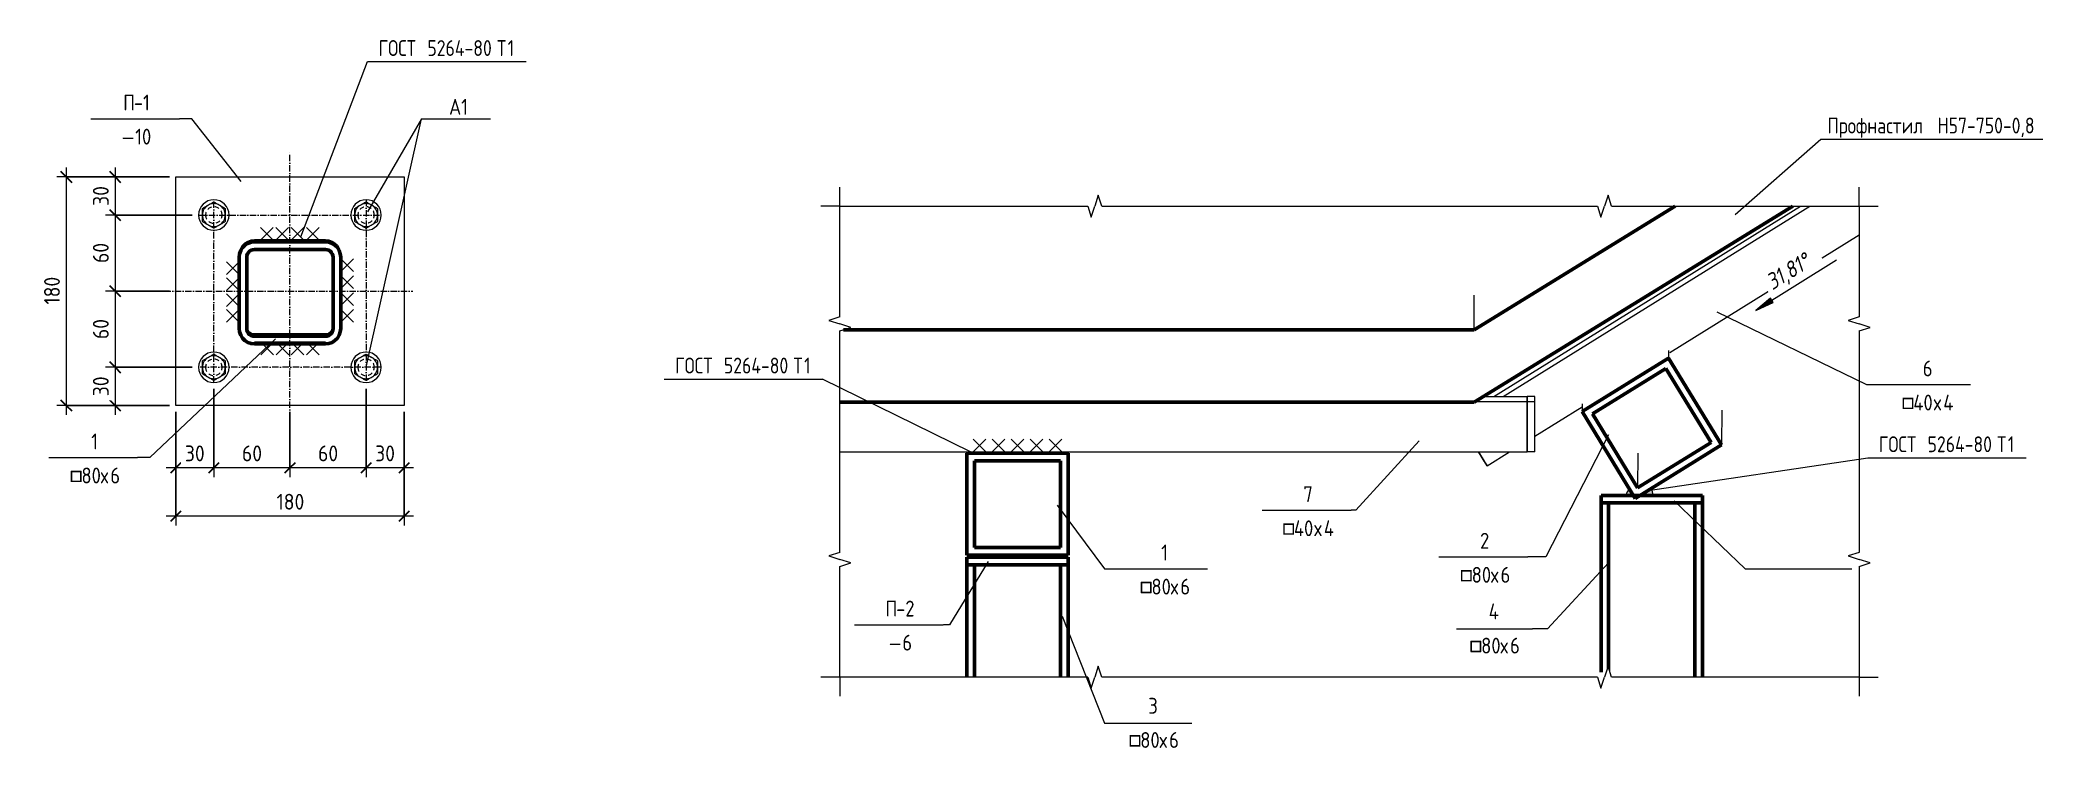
# Model space of a CAD drawing. Header units: millimetres. Extents: x 38797 to 82950, y -34477 to 2697.
# Drawn here: x 80762 to 82341, y -115 to 443 of the extents above; entities that cross this region are included whole.
import ezdxf

# ---------------------------------------------------------------- set-up
doc = ezdxf.new("R2010")
doc.units = ezdxf.units.MM
doc.linetypes.add('01 Штриховая _4 мм_', pattern=[6, 3.5, -2.5])
doc.linetypes.add('02 Штрихпунктирная _5 мм_', pattern=[8, 5, -1.5, 0, -1.5])
for name, color, linetype, lineweight in [('AA_Dim', 7, 'Continuous', 9), ('AA_Dim-5', 7, 'Continuous', 9), ('AA_Linii', 7, 'Continuous', 9), ('AA_Oformlenie', 7, 'Continuous', 9), ('AA_Vinoska', 7, 'Continuous', 9), ('AF_Balki', 7, 'Continuous', 20), ('AF_Pokritie', 7, 'Continuous', 9), ('Gen_Dim', 7, 'Continuous', 9), ('KR_Colonna_KG', 7, 'Continuous', 20), ('KR_Detal', 7, 'Continuous', 20)]:
    doc.layers.add(name, color=color, linetype=linetype, lineweight=lineweight)
doc.styles.add('GOST Common_1', font='GOST_Common.ttf', dxfattribs={"width": 0.85, "height": 12.5})
doc.styles.add('ISOCPEUR_5', font='isocpeur.TTF', dxfattribs={"width": 0.9, "height": 12.5})
doc.styles.add('ISOCPEUR_7', font='isocpeur.TTF', dxfattribs={"width": 0.85, "height": 12.5})
doc.styles.add('ISOCPEUR_8', font='isocpeur.TTF', dxfattribs={"width": 0.85, "height": 12.5})
doc.styles.add('ISOCPEUR_I_1', font='isocpeui.ttf', dxfattribs={"width": 0.85, "height": 12.740385})
doc.dimstyles.new('01_Точн_3_знака__непрозр__2', dxfattribs={"dimscale": 304.8, "dimtxt": 12.534437, "dimasz": 0.027887, "dimexe": 0.024606, "dimexo": 0.016404, "dimgap": 0.004101, "dimtad": 1, "dimdec": 3, "dimrnd": 0.001, "dimdsep": 46, "dimtxsty": 'ISOCPEUR_5', "dimblk1": 'OBLIQUE', "dimblk2": 'OBLIQUE', "dimsah": 1, "dimcen": 0.09, "dimdle": 0.024606, "dimazin": 0, "dimtfac": 1, "dimtdec": 4, "dimtix": 1, "dimtmove": 0, "dimatfit": 3, "dimfxl": 1, "dimtvp": 1, "dimtfill": 1, "dimtolj": 1, "dimtzin": 0, "dimlwd": 18, "dimlwe": 18, "dimarcsym": 2})

msp = doc.modelspace()

# ---------------------------------------------------------------- texts
at = {"layer": 'AA_Vinoska', "char_height": 12.5, "attachment_point": 1}
for s, insert, width, style in [('ГОСТ', (81028.7965, 442.5266), 38.841759, 'GOST Common_1'), (' 5264-80 ', (81060.8441, 442.5266), 74.276347, 'GOST Common_1'), ('\\fGOST Common|b0|i0|c204|p34|;\\W.85;Т', (81122.1282, 442.5266), 10.221516, 'GOST Common_1'), ('\\fGOST Common|b0|i0|c204|p34|;\\W.85;1', (81130.5618, 442.5266), 6.473627, 'GOST Common_1'), ('\\fISOCPEUR|b0|i0|c204|p34|;\\W.85;П', (80827.4452, 399.5925), 10.221516, 'ISOCPEUR_7'), ('-1', (80835.8788, 399.5925), 15.672991, 'ISOCPEUR_7'), ('\\fISOCPEUR|b0|i0|c204|p34|;\\W.85;А', (81084.3729, 396.2137), 11.584384, 'ISOCPEUR_7'), ('\\fISOCPEUR|b0|i0|c204|p34|;\\W.85;1', (81093.931, 396.2137), 6.473627, 'ISOCPEUR_7'), ('Профнастил', (82170.8945, 381.4698), 97.445116, 'GOST Common_1'), (' H57-750-0,8', (82251.2947, 381.4698), 101.874439, 'GOST Common_1'), ('\\fISOCPEUR|b0|i0|c204|p34|;\\W.85;—', (80826.3189, 372.7376), 12.947253, 'ISOCPEUR_7'), ('10', (80837.0015, 372.7376), 15.672991, 'ISOCPEUR_7'), ('ГОСТ', (81262.5023, 192.3254), 38.841759, 'GOST Common_1'), (' 5264-80 ', (81294.55, 192.3254), 74.276347, 'GOST Common_1'), ('\\fGOST Common|b0|i0|c204|p34|;\\W.85;Т', (81355.8341, 192.3254), 10.221516, 'GOST Common_1'), ('\\fGOST Common|b0|i0|c204|p34|;\\W.85;1', (81364.2677, 192.3254), 6.473627, 'GOST Common_1'), ('\\fISOCPEUR|b0|i0|c204|p34|;\\W.85;6', (82246.1472, 190.044), 9.199364, 'ISOCPEUR_7'), ('\\fISOCPEUR|b0|i0|c130|p34|;\\W.85;□', (82229.126, 163.1892), 11.584384, 'ISOCPEUR_8'), ('40', (82238.684, 163.1892), 19.42088, 'ISOCPEUR_7'), ('\\fISOCPEUR|b0|i0|c204|p34|;\\W.85;х', (82254.7079, 163.1892), 9.199364, 'ISOCPEUR_7'), ('\\fISOCPEUR|b0|i0|c204|p34|;\\W.85;4', (82262.2981, 163.1892), 10.221516, 'ISOCPEUR_7'), ('\\fISOCPEUR|b0|i0|c204|p34|;\\W.85;1', (80802.3022, 132.5369), 6.473627, 'ISOCPEUR_7'), ('ГОСТ', (82211.414, 130.3116), 38.841759, 'GOST Common_1'), (' 5264-80 ', (82243.4617, 130.3116), 74.276347, 'GOST Common_1'), ('\\fGOST Common|b0|i0|c204|p34|;\\W.85;Т', (82304.7458, 130.3116), 10.221516, 'GOST Common_1'), ('\\fGOST Common|b0|i0|c204|p34|;\\W.85;1', (82313.1794, 130.3116), 6.473627, 'GOST Common_1'), ('\\fISOCPEUR|b0|i0|c130|p34|;\\W.85;□', (80785.0259, 105.6821), 11.584384, 'ISOCPEUR_8'), ('80', (80794.584, 105.6821), 18.398728, 'ISOCPEUR_7'), ('\\fISOCPEUR|b0|i0|c204|p34|;\\W.85;х', (80809.7645, 105.6821), 9.199364, 'ISOCPEUR_7'), ('\\fISOCPEUR|b0|i0|c204|p34|;\\W.85;6', (80817.3547, 105.6821), 9.199364, 'ISOCPEUR_7'), ('\\fISOCPEUR|b0|i0|c204|p34|;\\W.85;7', (81757.8299, 90.9821), 9.199364, 'ISOCPEUR_7'), ('40', (81750.3668, 64.1273), 19.42088, 'ISOCPEUR_7'), ('\\fISOCPEUR|b0|i0|c204|p34|;\\W.85;4', (81773.9808, 64.1273), 10.221516, 'ISOCPEUR_7'), ('\\fISOCPEUR|b0|i0|c130|p34|;\\W.85;□', (81740.8087, 64.1273), 11.584384, 'ISOCPEUR_8'), ('\\fISOCPEUR|b0|i0|c204|p34|;\\W.85;х', (81766.3906, 64.1273), 9.199364, 'ISOCPEUR_7'), ('\\fISOCPEUR|b0|i0|c204|p34|;\\W.85;2', (81897.12, 54.2631), 9.199364, 'ISOCPEUR_7'), ('\\fISOCPEUR|b0|i0|c204|p34|;\\W.85;1', (81645.783, 44.9697), 6.473627, 'ISOCPEUR_7'), ('80', (81638.0648, 18.1149), 18.398728, 'ISOCPEUR_7'), ('\\fISOCPEUR|b0|i0|c204|p34|;\\W.85;6', (81660.8355, 18.1149), 9.199364, 'ISOCPEUR_7'), ('\\fISOCPEUR|b0|i0|c130|p34|;\\W.85;□', (81880.9488, 27.4083), 11.584384, 'ISOCPEUR_8'), ('80', (81890.5068, 27.4083), 18.398728, 'ISOCPEUR_7'), ('\\fISOCPEUR|b0|i0|c204|p34|;\\W.85;х', (81905.6873, 27.4083), 9.199364, 'ISOCPEUR_7'), ('\\fISOCPEUR|b0|i0|c204|p34|;\\W.85;6', (81913.2775, 27.4083), 9.199364, 'ISOCPEUR_7'), ('\\fISOCPEUR|b0|i0|c204|p34|;\\W.85;П', (81428.3744, 0.8215), 10.221516, 'ISOCPEUR_7'), ('-2', (81436.808, 0.8215), 18.398728, 'ISOCPEUR_7'), ('\\fISOCPEUR|b0|i0|c130|p34|;\\W.85;□', (81628.5067, 18.1149), 11.584384, 'ISOCPEUR_8'), ('\\fISOCPEUR|b0|i0|c204|p34|;\\W.85;х', (81653.2453, 18.1149), 9.199364, 'ISOCPEUR_7'), ('\\fISOCPEUR|b0|i0|c204|p34|;\\W.85;4', (81903.9299, -1.4173), 10.221516, 'ISOCPEUR_7'), ('\\fISOCPEUR|b0|i0|c204|p34|;\\W.85;6', (81441.7132, -26.0333), 9.199364, 'ISOCPEUR_7'), ('\\fISOCPEUR|b0|i0|c130|p34|;\\W.85;□', (81888.4387, -28.3655), 11.584384, 'ISOCPEUR_8'), ('80', (81897.9968, -28.3655), 18.398728, 'ISOCPEUR_7'), ('\\fISOCPEUR|b0|i0|c204|p34|;\\W.85;6', (81920.7675, -28.3655), 9.199364, 'ISOCPEUR_7'), ('\\fISOCPEUR|b0|i0|c204|p34|;\\W.85;—', (81431.0306, -26.0333), 12.947253, 'ISOCPEUR_7'), ('\\fISOCPEUR|b0|i0|c204|p34|;\\W.85;х', (81913.1772, -28.3655), 9.199364, 'ISOCPEUR_7'), ('\\fISOCPEUR|b0|i0|c204|p34|;\\W.85;3', (81635.6139, -75.8011), 9.199364, 'ISOCPEUR_7'), ('\\fISOCPEUR|b0|i0|c130|p34|;\\W.85;□', (81619.6977, -102.7494), 11.584384, 'ISOCPEUR_8'), ('80', (81629.2558, -102.7494), 18.398728, 'ISOCPEUR_7'), ('\\fISOCPEUR|b0|i0|c204|p34|;\\W.85;х', (81644.4362, -102.7494), 9.199364, 'ISOCPEUR_7'), ('\\fISOCPEUR|b0|i0|c204|p34|;\\W.85;6', (81652.0265, -102.7494), 9.199364, 'ISOCPEUR_7')]:
    msp.add_mtext(s, dxfattribs=dict(at, insert=insert, width=width, style=style))

# ---------------------------------------------------------------- blocks, each defined once
blk = doc.blocks.new('354_Прокат Лист _НесКаркас_РабПлоск_ - 354_Прокат Лист _НесКаркас_РабПлоск_-3866538-б-б')
at = {"layer": 'AF_Balki'}
for p, q in [((41085.1, 154.7), (41085.1, 334.7)), ((41085.1, 334.7), (41265.1, 334.7)), ((41265.1, 334.7), (41265.1, 154.7)), ((41265.1, 154.7), (41085.1, 154.7))]:
    blk.add_line(p, q, dxfattribs=at)
blk = doc.blocks.new('354_Анкер клиновой _СоедНесК_РабПлоск_ - M12x120_20-3789180-б-б')
at = {"layer": 'KR_Detal'}
for start, end in [(120, 180), (180, 240), (90, 120), (60, 90), (360, 60), (300, 360), (240, 270), (270, 300)]:
    blk.add_arc((41235.1, 304.7), 9, start, end, dxfattribs=at)
for points in [[(41226.1, 309.9), (41226.8, 310.3), (41228.2, 311.1), (41229.8, 312), (41230.6, 312.5)], [(41226.1, 304.7), (41226.1, 305.6), (41226.1, 307.4), (41226.1, 309.1), (41226.1, 309.9)], [(41226.1, 299.5), (41226.1, 300.3), (41226.1, 302), (41226.1, 303.8), (41226.1, 304.7)], [(41230.6, 312.5), (41231.3, 312.9), (41232.9, 313.8), (41234.3, 314.7), (41235.1, 315.1)], [(41235.1, 315.1), (41235.8, 314.7), (41237.2, 313.8), (41238.8, 312.9), (41239.6, 312.5)], [(41239.6, 312.5), (41240.3, 312), (41241.9, 311.1), (41243.3, 310.3), (41244.1, 309.9)], [(41244.1, 309.9), (41244.1, 309.1), (41244.1, 307.4), (41244.1, 305.6), (41244.1, 304.7)], [(41244.1, 304.7), (41244.1, 303.8), (41244.1, 302), (41244.1, 300.3), (41244.1, 299.5)], [(41230.6, 296.9), (41229.8, 297.3), (41228.2, 298.2), (41226.8, 299.1), (41226.1, 299.5)], [(41235.1, 294.3), (41234.3, 294.7), (41232.9, 295.5), (41231.3, 296.4), (41230.6, 296.9)], [(41239.6, 296.9), (41238.8, 296.4), (41237.2, 295.5), (41235.8, 294.7), (41235.1, 294.3)], [(41244.1, 299.5), (41243.3, 299.1), (41241.9, 298.2), (41240.3, 297.3), (41239.6, 296.9)]]:
    blk.add_open_spline(points, degree=3, dxfattribs=at)
blk = doc.blocks.new('354_Анкер клиновой _СоедНесК_РабПлоск_ - M12x120_20-3803632-б-б')
at = {"layer": 'KR_Detal'}
for start, end in [(120, 180), (90, 120), (60, 90), (0, 60), (180, 240), (240, 270), (270, 300), (300, 0)]:
    blk.add_arc((41235.1, 184.7), 9, start, end, dxfattribs=at)
for points in [[(41226.1, 189.9), (41226.8, 190.3), (41228.2, 191.1), (41229.8, 192), (41230.6, 192.5)], [(41226.1, 184.7), (41226.1, 185.6), (41226.1, 187.4), (41226.1, 189.1), (41226.1, 189.9)], [(41230.6, 192.5), (41231.3, 192.9), (41232.9, 193.8), (41234.3, 194.7), (41235.1, 195.1)], [(41235.1, 195.1), (41235.8, 194.7), (41237.2, 193.8), (41238.8, 192.9), (41239.6, 192.5)], [(41239.6, 192.5), (41240.3, 192), (41241.9, 191.1), (41243.3, 190.3), (41244.1, 189.9)], [(41244.1, 189.9), (41244.1, 189.1), (41244.1, 187.4), (41244.1, 185.6), (41244.1, 184.7)], [(41226.1, 179.5), (41226.1, 180.3), (41226.1, 182), (41226.1, 183.8), (41226.1, 184.7)], [(41230.6, 176.9), (41229.8, 177.3), (41228.2, 178.2), (41226.8, 179.1), (41226.1, 179.5)], [(41235.1, 174.3), (41234.3, 174.7), (41232.9, 175.5), (41231.3, 176.4), (41230.6, 176.9)], [(41239.6, 176.9), (41238.8, 176.4), (41237.2, 175.5), (41235.8, 174.7), (41235.1, 174.3)], [(41244.1, 179.5), (41243.3, 179.1), (41241.9, 178.2), (41240.3, 177.3), (41239.6, 176.9)], [(41244.1, 184.7), (41244.1, 183.8), (41244.1, 182), (41244.1, 180.3), (41244.1, 179.5)]]:
    blk.add_open_spline(points, degree=3, dxfattribs=at)
blk = doc.blocks.new('354_Анкер клиновой _СоедНесК_РабПлоск_ - M12x120_20-V89-б-б')
at = {"layer": 'KR_Detal'}
for start, end in [(120, 180), (180, 240), (90, 120), (60, 90), (360, 60), (300, 360), (240, 270), (270, 300)]:
    blk.add_arc((41115.1, 304.7), 9, start, end, dxfattribs=at)
for points in [[(41106.1, 309.9), (41106.8, 310.3), (41108.2, 311.1), (41109.8, 312), (41110.6, 312.5)], [(41106.1, 304.7), (41106.1, 305.6), (41106.1, 307.4), (41106.1, 309.1), (41106.1, 309.9)], [(41106.1, 299.5), (41106.1, 300.3), (41106.1, 302), (41106.1, 303.8), (41106.1, 304.7)], [(41110.6, 312.5), (41111.3, 312.9), (41112.9, 313.8), (41114.3, 314.7), (41115.1, 315.1)], [(41115.1, 315.1), (41115.8, 314.7), (41117.2, 313.8), (41118.8, 312.9), (41119.6, 312.5)], [(41119.6, 312.5), (41120.3, 312), (41121.9, 311.1), (41123.3, 310.3), (41124.1, 309.9)], [(41124.1, 309.9), (41124.1, 309.1), (41124.1, 307.4), (41124.1, 305.6), (41124.1, 304.7)], [(41124.1, 304.7), (41124.1, 303.8), (41124.1, 302), (41124.1, 300.3), (41124.1, 299.5)], [(41110.6, 296.9), (41109.8, 297.3), (41108.2, 298.2), (41106.8, 299.1), (41106.1, 299.5)], [(41115.1, 294.3), (41114.3, 294.7), (41112.9, 295.5), (41111.3, 296.4), (41110.6, 296.9)], [(41119.6, 296.9), (41118.8, 296.4), (41117.2, 295.5), (41115.8, 294.7), (41115.1, 294.3)], [(41124.1, 299.5), (41123.3, 299.1), (41121.9, 298.2), (41120.3, 297.3), (41119.6, 296.9)]]:
    blk.add_open_spline(points, degree=3, dxfattribs=at)
blk = doc.blocks.new('354_Анкер клиновой _СоедНесК_РабПлоск_ - M12x120_20-V91-б-б')
at = {"layer": 'KR_Detal'}
for start, end in [(120, 180), (90, 120), (60, 90), (0, 60), (180, 240), (240, 270), (270, 300), (300, 0)]:
    blk.add_arc((41115.1, 184.7), 9, start, end, dxfattribs=at)
for points in [[(41106.1, 189.9), (41106.8, 190.3), (41108.2, 191.1), (41109.8, 192), (41110.6, 192.5)], [(41106.1, 184.7), (41106.1, 185.6), (41106.1, 187.4), (41106.1, 189.1), (41106.1, 189.9)], [(41110.6, 192.5), (41111.3, 192.9), (41112.9, 193.8), (41114.3, 194.7), (41115.1, 195.1)], [(41115.1, 195.1), (41115.8, 194.7), (41117.2, 193.8), (41118.8, 192.9), (41119.6, 192.5)], [(41119.6, 192.5), (41120.3, 192), (41121.9, 191.1), (41123.3, 190.3), (41124.1, 189.9)], [(41124.1, 189.9), (41124.1, 189.1), (41124.1, 187.4), (41124.1, 185.6), (41124.1, 184.7)], [(41106.1, 179.5), (41106.1, 180.3), (41106.1, 182), (41106.1, 183.8), (41106.1, 184.7)], [(41110.6, 176.9), (41109.8, 177.3), (41108.2, 178.2), (41106.8, 179.1), (41106.1, 179.5)], [(41115.1, 174.3), (41114.3, 174.7), (41112.9, 175.5), (41111.3, 176.4), (41110.6, 176.9)], [(41119.6, 176.9), (41118.8, 176.4), (41117.2, 175.5), (41115.8, 174.7), (41115.1, 174.3)], [(41124.1, 179.5), (41123.3, 179.1), (41121.9, 178.2), (41120.3, 177.3), (41119.6, 176.9)], [(41124.1, 184.7), (41124.1, 183.8), (41124.1, 182), (41124.1, 180.3), (41124.1, 179.5)]]:
    blk.add_open_spline(points, degree=3, dxfattribs=at)
blk = doc.blocks.new('354_Шайба_ГОСТ 11371-78_СоедНесК_РабПлоск_ - Шайба_ГОСТ 11371-78-3791985-б-б')
at = {"layer": 'KR_Detal'}
for start, end in [(360, 180), (180, 0)]:
    blk.add_arc((41235.1, 304.7), 12, start, end, dxfattribs=at)
at = {"layer": 'KR_Detal', "linetype": '01 Штриховая _4 мм_', "lineweight": 9}
for start, end in [(0, 180), (180, 0)]:
    blk.add_arc((41235.1, 304.7), 6.5, start, end, dxfattribs=at)
blk = doc.blocks.new('354_Шайба_ГОСТ 11371-78_СоедНесК_РабПлоск_ - Шайба_ГОСТ 11371-78-3803743-б-б')
at = {"layer": 'KR_Detal'}
for start, end in [(360, 180), (180, 360)]:
    blk.add_arc((41235.1, 184.7), 12, start, end, dxfattribs=at)
at = {"layer": 'KR_Detal', "linetype": '01 Штриховая _4 мм_', "lineweight": 9}
for start, end in [(0, 180), (180, 0)]:
    blk.add_arc((41235.1, 184.7), 6.5, start, end, dxfattribs=at)
blk = doc.blocks.new('354_Шайба_ГОСТ 11371-78_СоедНесК_РабПлоск_ - Шайба_ГОСТ 11371-78-V90-б-б')
at = {"layer": 'KR_Detal'}
for start, end in [(360, 180), (180, 360)]:
    blk.add_arc((41115.1, 304.7), 12, start, end, dxfattribs=at)
at = {"layer": 'KR_Detal', "linetype": '01 Штриховая _4 мм_', "lineweight": 9}
for start, end in [(0, 180), (180, 0)]:
    blk.add_arc((41115.1, 304.7), 6.5, start, end, dxfattribs=at)
blk = doc.blocks.new('354_Шайба_ГОСТ 11371-78_СоедНесК_РабПлоск_ - Шайба_ГОСТ 11371-78-V92-б-б')
at = {"layer": 'KR_Detal'}
for start, end in [(0, 180), (180, 0)]:
    blk.add_arc((41115.1, 184.7), 12, start, end, dxfattribs=at)
at = {"layer": 'KR_Detal', "linetype": '01 Штриховая _4 мм_', "lineweight": 9}
for start, end in [(0, 180), (180, 0)]:
    blk.add_arc((41115.1, 184.7), 6.5, start, end, dxfattribs=at)
blk = doc.blocks.new('Последовательность узлов - Сплошная 2мм М5-2304530-б-б')
at = {"layer": 'AA_Oformlenie'}
for p, q in [((41215.1, 275.2), (41215.1, 255.2)), ((41225.1, 270.2), (41215.1, 260.2)), ((41225.1, 260.2), (41215.1, 270.2)), ((41215.1, 261.9), (41215.1, 241.9)), ((41225.1, 256.9), (41215.1, 246.9)), ((41225.1, 246.9), (41215.1, 256.9)), ((41215.1, 248.5), (41215.1, 228.5)), ((41225.1, 243.5), (41215.1, 233.5)), ((41225.1, 233.5), (41215.1, 243.5)), ((41215.1, 235.2), (41215.1, 215.2)), ((41225.1, 230.2), (41215.1, 220.2)), ((41225.1, 220.2), (41215.1, 230.2))]:
    blk.add_line(p, q, dxfattribs=at)
blk = doc.blocks.new('Последовательность узлов - Сплошная 2мм М5-V93-б-б')
at = {"layer": 'AA_Oformlenie'}
for p, q in [((41146.8, 284.9), (41166.8, 284.9)), ((41151.8, 294.9), (41161.8, 284.9)), ((41161.8, 294.9), (41151.8, 284.9)), ((41158.9, 284.9), (41178.9, 284.9)), ((41163.9, 294.9), (41173.9, 284.9)), ((41173.9, 294.9), (41163.9, 284.9)), ((41171, 284.9), (41191, 284.9)), ((41176, 294.9), (41186, 284.9)), ((41186, 294.9), (41176, 284.9)), ((41183.1, 284.9), (41203.1, 284.9)), ((41188.1, 294.9), (41198.1, 284.9)), ((41198.1, 294.9), (41188.1, 284.9))]:
    blk.add_line(p, q, dxfattribs=at)
blk = doc.blocks.new('Последовательность узлов - Сплошная 2мм М5-V94-б-б')
at = {"layer": 'AA_Oformlenie'}
for p, q in [((41135.1, 252.8), (41135.1, 272.8)), ((41125.1, 257.8), (41135.1, 267.8)), ((41125.1, 267.8), (41135.1, 257.8)), ((41125.1, 245.3), (41135.1, 255.3)), ((41125.1, 255.3), (41135.1, 245.3)), ((41135.1, 240.3), (41135.1, 260.3)), ((41125.1, 232.7), (41135.1, 242.7)), ((41125.1, 242.7), (41135.1, 232.7)), ((41135.1, 227.7), (41135.1, 247.7)), ((41125.1, 220.2), (41135.1, 230.2)), ((41125.1, 230.2), (41135.1, 220.2)), ((41135.1, 215.2), (41135.1, 235.2))]:
    blk.add_line(p, q, dxfattribs=at)
blk = doc.blocks.new('Последовательность узлов - Сплошная 2мм М5-V95-б-б')
at = {"layer": 'AA_Oformlenie'}
for p, q in [((41167.1, 204.5), (41147.1, 204.5)), ((41162.1, 194.5), (41152.1, 204.5)), ((41152.1, 194.5), (41162.1, 204.5)), ((41179.1, 204.5), (41159.1, 204.5)), ((41174.1, 194.5), (41164.1, 204.5)), ((41164.1, 194.5), (41174.1, 204.5)), ((41191.1, 204.5), (41171.1, 204.5)), ((41186.1, 194.5), (41176.1, 204.5)), ((41176.1, 194.5), (41186.1, 204.5)), ((41203.1, 204.5), (41183.1, 204.5)), ((41198.1, 194.5), (41188.1, 204.5)), ((41188.1, 194.5), (41198.1, 204.5))]:
    blk.add_line(p, q, dxfattribs=at)
blk = doc.blocks.new('243_Профиль гнутый сварной квадратный _НесКол_2ур_ - 80х6-3867407-Узел 1')
at = {"layer": 'KR_Colonna_KG', "lineweight": 9}
for p, q in [((42842.1, -59.6), (42842.1, 29)), ((42908.1, 29), (42908.1, -59.6))]:
    blk.add_line(p, q, dxfattribs=at)
blk = doc.blocks.new('253_Профиль гнутый сварной квадратный _НесКаркас_Балка_ - 40х4-3863744-Узел 1')
at = {"layer": 'AF_Balki'}
for p, q in [((43242.3, 161.7), (43276.9, 161.7)), ((43276.9, 121.9), (43276.9, 161.7)), ((43276.9, 161.7), (43276.9, 157.8)), ((43236, 157.8), (43276.9, 157.8)), ((43276.9, 157.8), (43276.9, 118)), ((43276.9, 157.3), (43276.9, 125.5)), ((43276.9, 154.2), (43276.9, 157.3)), ((43276.9, 122.4), (43276.9, 154.2)), ((42735.1, 118), (42835.1, 118)), ((42915.1, 118), (43276.9, 118)), ((43276.9, 125.5), (43276.9, 122.4)), ((43276.9, 118), (43276.9, 121.9))]:
    blk.add_line(p, q, dxfattribs=at)
blk = doc.blocks.new('253_Профиль гнутый сварной квадратный _НесКаркас_Балка_ - 40х4-3864069-Узел 1')
at = {"layer": 'AF_Balki'}
for p, q in [((43250.5, 161.7), (43492.3, 311.7)), ((43257.9, 161.7), (43499.7, 311.7)), ((43389.3, 196.4), (43538.6, 289)), ((43282.9, 130.4), (43320.1, 153.5)), ((43245.3, 107), (43238.5, 118)), ((43238.5, 118), (43243.2, 110.3)), ((43238.5, 118), (43243, 110.8)), ((43241.3, 113.4), (43238.5, 118)), ((43243, 110.8), (43241.3, 113.4)), ((43245.3, 107), (43263, 118)), ((43243.2, 110.3), (43245.3, 107))]:
    blk.add_line(p, q, dxfattribs=at)
blk = doc.blocks.new('354_Прокат Лист _НесКаркас_РабПлоск_ - 354_Прокат Лист _НесКаркас_РабПлоск_-3851158-Узел 1')
at = {"layer": 'AF_Balki', "lineweight": 60}
for p, q in [((42915.1, 35), (42835.1, 35)), ((42835.1, 35), (42835.1, 29)), ((42915.1, 29), (42915.1, 35)), ((42835.1, 29), (42915.1, 29))]:
    blk.add_line(p, q, dxfattribs=at)
blk = doc.blocks.new('354_Прокат Лист _НесКаркас_РабПлоск_ - 354_Прокат Лист _НесКаркас_РабПлоск_-3851453-Узел 1')
at = {"layer": 'AF_Balki'}
for p, q in [((43282.9, 161.7), (43276.9, 161.7)), ((43276.9, 161.7), (43276.9, 157.8)), ((43282.9, 157.8), (43282.9, 161.7)), ((43276.9, 157.8), (43282.9, 157.8)), ((43276.9, 157.8), (43276.9, 118)), ((43282.9, 118), (43282.9, 157.8)), ((43282.9, 118), (43276.9, 118))]:
    blk.add_line(p, q, dxfattribs=at)
blk = doc.blocks.new('243_Профиль гнутый сварной квадратный _НесКол_2ур_ - 80х6-3869384-Узел 1')
at = {"layer": 'KR_Colonna_KG', "lineweight": 9}
for p, q in [((43342.1, -55.5), (43342.1, 77.8)), ((43408.1, 77.8), (43408.1, -59.6))]:
    blk.add_line(p, q, dxfattribs=at)
blk = doc.blocks.new('011_Прямоугольник обрыва _ЭлУзла_ - 011_Прямоугольник обрыва _ЭлУзла_-3870699-Узел 1')
at = {"layer": 'AA_Oformlenie'}
for p, q in [((42735.1, 224.5), (42735.1, 311.7)), ((42735.1, 311.7), (42930.5, 311.7)), ((42941.6, 311.7), (43332.2, 311.7)), ((43343.4, 311.7), (43538.6, 311.7)), ((43538.6, 311.7), (43538.6, 224.5)), ((42735.1, 38.9), (42735.1, 213.4)), ((43538.6, 213.4), (43538.6, 38.9)), ((42735.1, -59.6), (42735.1, 27.7)), ((43538.6, 27.7), (43538.6, -59.6)), ((42930.5, -59.6), (42735.1, -59.6)), ((43332.2, -59.6), (42941.6, -59.6)), ((43538.6, -59.6), (43343.4, -59.6))]:
    blk.add_line(p, q, dxfattribs=at)
blk = doc.blocks.new('Последовательность узлов - Сплошная 2мм М5-2304530-Узел 1')
at = {"layer": 'AA_Oformlenie'}
for p, q in [((42840.1, 128), (42850.1, 118)), ((42850.1, 128), (42840.1, 118)), ((42855.1, 128), (42865.1, 118)), ((42865.1, 128), (42855.1, 118)), ((42870.1, 128), (42880.1, 118)), ((42880.1, 128), (42870.1, 118)), ((42885.1, 128), (42895.1, 118)), ((42895.1, 128), (42885.1, 118)), ((42900.1, 128), (42910.1, 118)), ((42910.1, 128), (42900.1, 118)), ((42835.1, 118), (42855.1, 118)), ((42850.1, 118), (42870.1, 118)), ((42865.1, 118), (42885.1, 118)), ((42880.1, 118), (42900.1, 118)), ((42895.1, 118), (42915.1, 118))]:
    blk.add_line(p, q, dxfattribs=at)
blk = doc.blocks.new('DIMBLOCK74-б-б')
at = {"layer": 'AA_Dim-5', "lineweight": 18}
for p, q in [((81018.9, 167.7), (81018.9, 98)), ((81018.9, 105.5), (81018.9, 167.7)), ((81048.9, 149.7), (81048.9, 98)), ((81048.9, 105.5), (81048.9, 149.7)), ((81056.4, 105.5), (81018.9, 105.5))]:
    blk.add_line(p, q, dxfattribs=at)
at = {"layer": 'AA_Dim-5', "lineweight": 30}
for p, q in [((81018.9, 105.5), (81014.7, 101.3)), ((81018.9, 105.5), (81023.2, 109.8)), ((81048.9, 105.5), (81044.7, 101.3)), ((81048.9, 105.5), (81053.2, 109.8))]:
    blk.add_line(p, q, dxfattribs=at)
at = {"layer": 'AA_Dim-5', "color": 0, "lineweight": 18, "insert": (81026.1, 123.1), "char_height": 12.5, "width": 18.731, "attachment_point": 1, "line_spacing_factor": 1.135194, "style": 'ISOCPEUR_5', "bg_fill": 3, "box_fill_scale": 1.25, "bg_fill_color": 256, "bg_fill_true_color": 13158600, "bg_fill_transparency": 0}
blk.add_mtext('30', dxfattribs=at)
blk = doc.blocks.new('_Oblique')
at = {"color": 0, "linetype": 'ByBlock', "lineweight": -2}
blk.add_line((-0.5, -0.5), (0.5, 0.5), dxfattribs=at)
blk = doc.blocks.new('DIMBLOCK75-б-б')
at = {"layer": 'AA_Dim-5', "lineweight": 18}
for p, q in [((81018.9, 167.7), (81018.9, 98)), ((81018.9, 105.5), (81018.9, 167.7)), ((80958.9, 149.7), (80958.9, 98)), ((80958.9, 105.5), (80958.9, 149.7)), ((81018.9, 105.5), (80958.9, 105.5))]:
    blk.add_line(p, q, dxfattribs=at)
at = {"layer": 'AA_Dim-5', "lineweight": 30}
for p, q in [((80958.9, 105.5), (80954.7, 101.3)), ((80958.9, 105.5), (80963.2, 109.8)), ((81018.9, 105.5), (81014.7, 101.3)), ((81018.9, 105.5), (81023.2, 109.8))]:
    blk.add_line(p, q, dxfattribs=at)
at = {"layer": 'AA_Dim-5', "color": 0, "lineweight": 18, "insert": (80981.1, 123.1), "char_height": 12.5, "width": 18.731, "attachment_point": 1, "line_spacing_factor": 1.135194, "style": 'ISOCPEUR_5', "bg_fill": 3, "box_fill_scale": 1.25, "bg_fill_color": 256, "bg_fill_true_color": 13158600, "bg_fill_transparency": 0}
blk.add_mtext('60', dxfattribs=at)
blk = doc.blocks.new('DIMBLOCK76-б-б')
at = {"layer": 'AA_Dim-5', "lineweight": 18}
for p, q in [((80898.9, 167.7), (80898.9, 98)), ((80898.9, 105.5), (80898.9, 167.7)), ((80958.9, 149.7), (80958.9, 98)), ((80958.9, 105.5), (80958.9, 149.7)), ((80958.9, 105.5), (80898.9, 105.5))]:
    blk.add_line(p, q, dxfattribs=at)
at = {"layer": 'AA_Dim-5', "lineweight": 30}
for p, q in [((80898.9, 105.5), (80894.7, 101.3)), ((80898.9, 105.5), (80903.2, 109.8)), ((80958.9, 105.5), (80954.7, 101.3)), ((80958.9, 105.5), (80963.2, 109.8))]:
    blk.add_line(p, q, dxfattribs=at)
at = {"layer": 'AA_Dim-5', "color": 0, "lineweight": 18, "insert": (80921.1, 123.1), "char_height": 12.5, "width": 18.731, "attachment_point": 1, "line_spacing_factor": 1.135194, "style": 'ISOCPEUR_5', "bg_fill": 3, "box_fill_scale": 1.25, "bg_fill_color": 256, "bg_fill_true_color": 13158600, "bg_fill_transparency": 0}
blk.add_mtext('60', dxfattribs=at)
blk = doc.blocks.new('DIMBLOCK77-б-б')
at = {"layer": 'AA_Dim-5', "lineweight": 18}
for p, q in [((80898.9, 167.7), (80898.9, 98)), ((80898.9, 105.5), (80898.9, 167.7)), ((80868.9, 149.7), (80868.9, 98)), ((80868.9, 105.5), (80868.9, 149.7)), ((80898.9, 105.5), (80861.4, 105.5))]:
    blk.add_line(p, q, dxfattribs=at)
at = {"layer": 'AA_Dim-5', "lineweight": 30}
for p, q in [((80868.9, 105.5), (80864.7, 101.3)), ((80868.9, 105.5), (80873.2, 109.8)), ((80898.9, 105.5), (80894.7, 101.3)), ((80898.9, 105.5), (80903.2, 109.8))]:
    blk.add_line(p, q, dxfattribs=at)
at = {"layer": 'AA_Dim-5', "color": 0, "lineweight": 18, "insert": (80876.1, 123.1), "char_height": 12.5, "width": 18.731, "attachment_point": 1, "line_spacing_factor": 1.135194, "style": 'ISOCPEUR_5', "bg_fill": 3, "box_fill_scale": 1.25, "bg_fill_color": 256, "bg_fill_true_color": 13158600, "bg_fill_transparency": 0}
blk.add_mtext('30', dxfattribs=at)
blk = doc.blocks.new('DIMBLOCK78-б-б')
at = {"layer": 'AA_Dim-5', "lineweight": 18}
for p, q in [((80868.9, 149.7), (80868.9, 60)), ((80868.9, 67.5), (80868.9, 149.7)), ((81048.9, 149.7), (81048.9, 60)), ((81048.9, 67.5), (81048.9, 149.7)), ((81056.4, 67.5), (80861.4, 67.5))]:
    blk.add_line(p, q, dxfattribs=at)
at = {"layer": 'AA_Dim-5', "lineweight": 30}
for p, q in [((80868.9, 67.5), (80864.7, 63.2)), ((80868.9, 67.5), (80873.2, 71.7)), ((81048.9, 67.5), (81044.7, 63.2)), ((81048.9, 67.5), (81053.2, 71.7))]:
    blk.add_line(p, q, dxfattribs=at)
at = {"layer": 'AA_Dim-5', "color": 0, "lineweight": 18, "insert": (80948.4, 85), "char_height": 12.5, "width": 25.258, "attachment_point": 1, "line_spacing_factor": 1.135194, "style": 'ISOCPEUR_5', "bg_fill": 3, "box_fill_scale": 1.25, "bg_fill_color": 256, "bg_fill_true_color": 13158600, "bg_fill_transparency": 0}
blk.add_mtext('180', dxfattribs=at)
blk = doc.blocks.new('DIMBLOCK79-б-б')
at = {"layer": 'AA_Dim-5', "lineweight": 18}
for p, q in [((80863.9, 334.7), (80813.6, 334.7)), ((80821.1, 342.2), (80821.1, 304.7)), ((80821.1, 334.7), (80863.9, 334.7)), ((80881.9, 304.7), (80813.6, 304.7)), ((80821.1, 304.7), (80881.9, 304.7))]:
    blk.add_line(p, q, dxfattribs=at)
at = {"layer": 'AA_Dim-5', "lineweight": 30}
for p, q in [((80821.1, 334.7), (80816.9, 338.9)), ((80821.1, 334.7), (80825.4, 330.4)), ((80821.1, 304.7), (80816.9, 308.9)), ((80821.1, 304.7), (80825.4, 300.4))]:
    blk.add_line(p, q, dxfattribs=at)
at = {"layer": 'AA_Dim-5', "color": 0, "lineweight": 18, "insert": (80803.6, 311.9), "char_height": 12.5, "width": 18.731, "attachment_point": 1, "rotation": 90, "line_spacing_factor": 1.135194, "style": 'ISOCPEUR_5', "bg_fill": 3, "box_fill_scale": 1.25, "bg_fill_color": 256, "bg_fill_true_color": 13158600, "bg_fill_transparency": 0}
blk.add_mtext('30', dxfattribs=at)
blk = doc.blocks.new('DIMBLOCK80-б-б')
at = {"layer": 'AA_Dim-5', "lineweight": 18}
for p, q in [((80881.9, 304.7), (80813.6, 304.7)), ((80821.1, 304.7), (80821.1, 244.7)), ((80821.1, 304.7), (80881.9, 304.7)), ((80863.9, 244.7), (80813.6, 244.7)), ((80821.1, 244.7), (80863.9, 244.7))]:
    blk.add_line(p, q, dxfattribs=at)
at = {"layer": 'AA_Dim-5', "lineweight": 30}
for p, q in [((80821.1, 304.7), (80816.9, 308.9)), ((80821.1, 304.7), (80825.4, 300.4)), ((80821.1, 244.7), (80816.9, 248.9)), ((80821.1, 244.7), (80825.4, 240.4))]:
    blk.add_line(p, q, dxfattribs=at)
at = {"layer": 'AA_Dim-5', "color": 0, "lineweight": 18, "insert": (80803.6, 266.9), "char_height": 12.5, "width": 18.731, "attachment_point": 1, "rotation": 90, "line_spacing_factor": 1.135194, "style": 'ISOCPEUR_5', "bg_fill": 3, "box_fill_scale": 1.25, "bg_fill_color": 256, "bg_fill_true_color": 13158600, "bg_fill_transparency": 0}
blk.add_mtext('60', dxfattribs=at)
blk = doc.blocks.new('DIMBLOCK81-б-б')
at = {"layer": 'AA_Dim-5', "lineweight": 18}
for p, q in [((80863.9, 244.7), (80813.6, 244.7)), ((80821.1, 244.7), (80821.1, 184.7)), ((80821.1, 244.7), (80863.9, 244.7)), ((80881.9, 184.7), (80813.6, 184.7)), ((80821.1, 184.7), (80881.9, 184.7))]:
    blk.add_line(p, q, dxfattribs=at)
at = {"layer": 'AA_Dim-5', "lineweight": 30}
for p, q in [((80821.1, 244.7), (80816.9, 248.9)), ((80821.1, 244.7), (80825.4, 240.4)), ((80821.1, 184.7), (80816.9, 188.9)), ((80821.1, 184.7), (80825.4, 180.4))]:
    blk.add_line(p, q, dxfattribs=at)
at = {"layer": 'AA_Dim-5', "color": 0, "lineweight": 18, "insert": (80803.6, 206.9), "char_height": 12.5, "width": 18.731, "attachment_point": 1, "rotation": 90, "line_spacing_factor": 1.135194, "style": 'ISOCPEUR_5', "bg_fill": 3, "box_fill_scale": 1.25, "bg_fill_color": 256, "bg_fill_true_color": 13158600, "bg_fill_transparency": 0}
blk.add_mtext('60', dxfattribs=at)
blk = doc.blocks.new('DIMBLOCK82-б-б')
at = {"layer": 'AA_Dim-5', "lineweight": 18}
for p, q in [((80881.9, 184.7), (80813.6, 184.7)), ((80821.1, 184.7), (80821.1, 147.2)), ((80821.1, 184.7), (80881.9, 184.7)), ((80863.9, 154.7), (80813.6, 154.7)), ((80821.1, 154.7), (80863.9, 154.7))]:
    blk.add_line(p, q, dxfattribs=at)
at = {"layer": 'AA_Dim-5', "lineweight": 30}
for p, q in [((80821.1, 184.7), (80816.9, 188.9)), ((80821.1, 184.7), (80825.4, 180.4)), ((80821.1, 154.7), (80816.9, 158.9)), ((80821.1, 154.7), (80825.4, 150.4))]:
    blk.add_line(p, q, dxfattribs=at)
at = {"layer": 'AA_Dim-5', "color": 0, "lineweight": 18, "insert": (80803.6, 161.9), "char_height": 12.5, "width": 18.731, "attachment_point": 1, "rotation": 90, "line_spacing_factor": 1.135194, "style": 'ISOCPEUR_5', "bg_fill": 3, "box_fill_scale": 1.25, "bg_fill_color": 256, "bg_fill_true_color": 13158600, "bg_fill_transparency": 0}
blk.add_mtext('30', dxfattribs=at)
blk = doc.blocks.new('DIMBLOCK83-б-б')
at = {"layer": 'AA_Dim-5', "lineweight": 18}
for p, q in [((80863.9, 334.7), (80775.1, 334.7)), ((80782.6, 342.2), (80782.6, 147.2)), ((80782.6, 334.7), (80863.9, 334.7)), ((80863.9, 154.7), (80775.1, 154.7)), ((80782.6, 154.7), (80863.9, 154.7))]:
    blk.add_line(p, q, dxfattribs=at)
at = {"layer": 'AA_Dim-5', "lineweight": 30}
for p, q in [((80782.6, 334.7), (80778.4, 338.9)), ((80782.6, 334.7), (80786.9, 330.4)), ((80782.6, 154.7), (80778.4, 158.9)), ((80782.6, 154.7), (80786.9, 150.4))]:
    blk.add_line(p, q, dxfattribs=at)
at = {"layer": 'AA_Dim-5', "color": 0, "lineweight": 18, "insert": (80765.1, 234.2), "char_height": 12.5, "width": 25.258, "attachment_point": 1, "rotation": 90, "line_spacing_factor": 1.135194, "style": 'ISOCPEUR_5', "bg_fill": 3, "box_fill_scale": 1.25, "bg_fill_color": 256, "bg_fill_true_color": 13158600, "bg_fill_transparency": 0}
blk.add_mtext('180', dxfattribs=at)
blk = doc.blocks.new('044_М_Универсальная с полкой - Марка-3841701-б-б')
at = {"layer": 'AA_Vinoska'}
blk.add_line((41283.1, 380.6), (41333.1, 380.6), dxfattribs=at)
blk = doc.blocks.new('043_М_Балки_Полка - Позиция_Наименование_дп14-3841353-б-б')
at = {"layer": 'AA_Vinoska'}
blk.add_line((41018.1, 380.6), (41088.1, 380.6), dxfattribs=at)
blk = doc.blocks.new('010_Текст с выноской - Текст 2 строки-3808361-б-б')
at = {"layer": 'AA_Vinoska'}
blk.add_line((41236.2, 425.6), (41361.2, 425.6), dxfattribs=at)
blk = doc.blocks.new('043_М_Балки_Полка - Позиция_Наименование_дп14-3841353-Узел 1')
at = {"layer": 'AA_Vinoska'}
blk.add_line((43068, 72), (43138, 72), dxfattribs=at)
blk = doc.blocks.new('010_Текст с выноской - Текст 2 строки-3808361-Узел 1')
at = {"layer": 'AA_Vinoska'}
blk.add_line((42596.4, 175.4), (42721.4, 175.4), dxfattribs=at)
blk = doc.blocks.new('010_Текст с выноской - Текст 2 строки-3870018-Узел 1')
at = {"layer": 'AA_Vinoska'}
blk.add_line((43508.4, 364.6), (43683.4, 364.6), dxfattribs=at)
blk = doc.blocks.new('043_М_КолонныКМ - Позиция_Наименование_дп14-3846640-Узел 1')
at = {"layer": 'AA_Vinoska'}
blk.add_line((42952.4, -95.8), (43012.4, -95.8), dxfattribs=at)
blk = doc.blocks.new('043_М_ДоборныйЭлемент - Мрк_Наименование-3378415-Узел 1')
at = {"layer": 'AA_Vinoska'}
blk.add_line((43457.8, 26), (43532.8, 26), dxfattribs=at)

# ---------------------------------------------------------------- hatches: boundary and pattern name
at = {"layer": 'AA_Oformlenie'}
h = msp.add_hatch(color=250, dxfattribs=at)
h.paths.add_polyline_path([(82013.0928, 83.8), (82018.0146, 83.8), (82015.124, 88.4119), (82013.9964, 87.5597), (82013.0928, 86.463), (82012.4685, 85.1866), (82012.1578, 83.8), (82012.4685, 83.8)])
h.paths.add_polyline_path([(82033.0311, 83.8), (82033.3589, 83.8), (82033.0311, 86.6178), (82032.2326, 89.3399), (82023.367, 83.8)])

# ---------------------------------------------------------------- linework, layer by layer
at = {"layer": 'AA_Linii', "linetype": '02 Штрихпунктирная _5 мм_', "lineweight": 20}
for p, q in [((80958.9292, 144.6842), (80958.9292, 354.6842)), ((80898.9292, 172.6842), (80898.9292, 316.6842)), ((81018.9292, 316.6842), (81018.9292, 172.6842)), ((80886.9292, 304.6842), (81030.9292, 304.6842)), ((80843.9292, 244.6842), (81055.9165, 244.6842)), ((81030.9292, 184.6842), (80886.9292, 184.6842))]:
    msp.add_line(p, q, dxfattribs=at)
at = {"layer": 'AA_Linii'}
for p, q in [((82012.1578, 83.8), (82018.0146, 83.8)), ((82018.0146, 83.8), (82015.13, 88.4164)), ((82032.2326, 89.3399), (82023.367, 83.8)), ((82023.367, 83.8), (82033.3589, 83.8))]:
    msp.add_line(p, q, dxfattribs=at)
for centre, radius, start, end in [((82018.2017, 83.1738), 6.0763, 120.366706, 174.0844699), ((82016.6151, 83.2802), 16.7519, 1.7780544, 21.2063854)]:
    msp.add_arc(centre, radius, start, end, dxfattribs=at)
at = {"layer": 'AA_Vinoska'}
for p, q in [((80967.6071, 287.4032), (81020.0788, 425.615)), ((80881.5452, 380.6249), (80871.9547, 380.6249)), ((81018.9206, 184.6842), (81062.6833, 380.6249)), ((81020.3379, 307.247), (81062.9051, 380.6249)), ((81062.6833, 380.6249), (81066.9591, 380.6249)), ((81062.9051, 380.6249), (81066.9591, 380.6249)), ((82098.297, 305.0197), (82165.843, 364.5583)), ((81392.4839, 311.6793), (81392.4839, 326.6793)), ((81596.1927, 320.3443), (81593.3773, 311.6793)), ((81599.0082, 311.6793), (81596.1927, 320.3443)), ((81997.9794, 320.3443), (81995.164, 311.6793)), ((82000.7949, 311.6793), (81997.9794, 320.3443)), ((82196.0574, 311.6793), (82196.0574, 326.6793)), ((81392.4839, 311.6793), (81377.4839, 311.6793)), ((81587.8773, 311.6793), (81590.6273, 303.019)), ((81590.6273, 303.019), (81593.3773, 311.6793)), ((81989.664, 311.6793), (81992.414, 303.019)), ((81992.414, 303.019), (81995.164, 311.6793)), ((82196.0574, 311.6793), (82211.0574, 311.6793)), ((81392.4839, 224.5003), (81383.8189, 221.6848)), ((81383.8189, 221.6848), (81392.4839, 218.8694)), ((82083.7057, 228.3681), (82201.8765, 171.0764)), ((82196.0574, 224.5003), (82187.3924, 221.6848)), ((82187.3924, 221.6848), (82196.0574, 218.8694)), ((81401.1442, 216.1194), (81392.4839, 218.8694)), ((81392.4839, 213.3694), (81401.1442, 216.1194)), ((82204.7176, 216.1194), (82196.0574, 218.8694)), ((82196.0574, 213.3694), (82204.7176, 216.1194)), ((81495.3313, 118.1827), (81378.7846, 175.4138)), ((82201.8765, 171.0764), (82213.7717, 171.0764)), ((81849.24, 126.6778), (81799.0976, 72.0145)), ((81998.2975, 131.4215), (81948.9355, 35.2955)), ((80848.485, 113.5693), (80838.8216, 113.5693)), ((82029.5184, 87.5917), (82202.6964, 113.4001)), ((82050.2575, 79.4615), (82106.1145, 26.0021)), ((81563.6376, 76.0959), (81600.9624, 26.0021)), ((81799.0976, 72.0145), (81795.4544, 72.0145)), ((81392.4839, 38.8805), (81383.8189, 36.0651)), ((81383.8189, 36.0651), (81392.4839, 33.2496)), ((81401.1442, 30.4996), (81392.4839, 33.2496)), ((81509.4476, 31.5831), (81478.7709, -18.1461)), ((81948.9355, 35.2955), (81934.7445, 35.2955)), ((82196.0574, 38.8805), (82187.3924, 36.0651)), ((82187.3924, 36.0651), (82196.0574, 33.2496)), ((82204.7176, 30.4996), (82196.0574, 33.2496)), ((81392.4839, 27.7496), (81401.1442, 30.4996)), ((81600.9624, 26.0021), (81612.3025, 26.0021)), ((81998.2975, 30.6133), (81950.2345, -21.4106)), ((82106.1145, 26.0021), (82115.2075, 26.0021)), ((82196.0574, 27.7496), (82204.7176, 30.4996)), ((81567.5665, -11.3226), (81600.9624, -95.7945)), ((81478.7709, -18.1461), (81474.0101, -18.1461)), ((81950.2345, -21.4106), (81938.5435, -21.4106)), ((81392.4839, -59.5602), (81377.4839, -59.5602)), ((81392.4839, -59.5602), (81392.4839, -74.5602)), ((81587.8773, -59.5602), (81590.6273, -68.2205)), ((81590.6273, -68.2205), (81593.3773, -59.5602)), ((81596.1927, -50.8952), (81593.3773, -59.5602)), ((81599.0082, -59.5602), (81596.1927, -50.8952)), ((81989.664, -59.5602), (81992.414, -68.2205)), ((81992.414, -68.2205), (81995.164, -59.5602)), ((81997.9794, -50.8952), (81995.164, -59.5602)), ((82000.7949, -59.5602), (81997.9794, -50.8952)), ((82196.0574, -59.5602), (82211.0574, -59.5602)), ((82196.0574, -59.5602), (82196.0574, -74.5602)), ((81600.9624, -95.7945), (81609.8025, -95.7945))]:
    msp.add_line(p, q, dxfattribs=at)
at = {"layer": 'AF_Balki'}
for p, q in [((80930.9206, 285.3613), (80986.9206, 285.3613)), ((80918.9206, 273.3048), (80918.9206, 271.4698)), ((80998.9206, 271.4698), (80998.9206, 273.3048)), ((80986.9206, 211.0129), (80930.9206, 211.0129)), ((82045.6918, 198.0063), (82045.6467, 192.0137)), ((81977.539, 155.9059), (81977.4939, 149.9146)), ((82087.7476, 150.9182), (82087.5418, 123.5401)), ((81492.4839, 117.1216), (81492.4839, 118.0917)), ((81572.4839, 118.0917), (81572.4839, 117.1216)), ((82021.5641, 117.1121), (82021.3584, 89.734)), ((81498.4839, 42.7735), (81498.4839, 70.0158)), ((81566.4839, 70.0158), (81566.4839, 42.7735))]:
    msp.add_line(p, q, dxfattribs=at)
at = {"layer": 'AF_Balki', "lineweight": 60}
for p, q in [((80918.9206, 271.4698), (80918.9206, 215.2062)), ((80924.9206, 215.2062), (80924.9206, 271.4698)), ((80986.9206, 283.5263), (80930.9206, 283.5263)), ((80930.9206, 277.498), (80986.9206, 277.498)), ((80992.9206, 271.4698), (80992.9206, 215.2062)), ((80998.9206, 215.2062), (80998.9206, 271.4698)), ((80986.9206, 209.1779), (80930.9206, 209.1779)), ((80930.9206, 203.1497), (80986.9206, 203.1497)), ((82045.6467, 192.0137), (81977.4939, 149.9146)), ((82087.5418, 123.5401), (82045.6467, 192.0137)), ((81985.7475, 147.9366), (82043.6774, 183.7207)), ((82043.6774, 183.7207), (82079.2883, 125.5182)), ((81977.4939, 149.9146), (82019.389, 81.4411)), ((82021.3584, 89.734), (81985.7475, 147.9366)), ((81492.4839, 117.1216), (81492.4839, 36.7453)), ((81572.4839, 117.1216), (81492.4839, 117.1216)), ((81498.4839, 42.7735), (81498.4839, 111.0934)), ((81498.4839, 111.0934), (81566.4839, 111.0934)), ((81566.4839, 111.0934), (81566.4839, 42.7735)), ((81572.4839, 36.7453), (81572.4839, 117.1216)), ((82019.389, 81.4411), (82087.5418, 123.5401)), ((82079.2883, 125.5182), (82021.3584, 89.734)), ((81492.4839, 36.7453), (81572.4839, 36.7453)), ((81566.4839, 42.7735), (81498.4839, 42.7735))]:
    msp.add_line(p, q, dxfattribs=at)
at = {"layer": 'AF_Balki', "flags": 128}
for points in [[(80918.9206, 273.3048), (80919.2214, 275.9876), (80920.1089, 278.5359), (80921.5386, 280.8219), (80923.4387, 282.7309), (80925.714, 284.1673), (80928.2503, 285.059), (80930.9206, 285.3613)], [(80986.9206, 285.3613), (80989.5908, 285.059), (80992.1272, 284.1673), (80994.4025, 282.7309), (80996.3026, 280.8219), (80997.7322, 278.5359), (80998.6197, 275.9876), (80998.9206, 273.3048)], [(80930.9206, 211.0129), (80929.5854, 211.1641), (80928.3173, 211.6099), (80927.1796, 212.3281), (80926.2296, 213.2826), (80925.5148, 214.4256), (80925.071, 215.6997), (80924.9378, 216.5914)], [(80992.9034, 216.5914), (80992.7701, 215.6997), (80992.3264, 214.4256), (80991.6116, 213.2826), (80990.6615, 212.3281), (80989.5239, 211.6099), (80988.2557, 211.1641), (80986.9206, 211.0129)]]:
    msp.add_lwpolyline(points, dxfattribs=at)
at = {"layer": 'AF_Balki', "lineweight": 60, "flags": 128}
for points in [[(80930.9206, 283.5263), (80928.2503, 283.224), (80925.714, 282.3323), (80923.4387, 280.8959), (80921.5386, 278.9869), (80920.1089, 276.7009), (80919.2214, 274.1526), (80918.9206, 271.4698)], [(80924.9206, 271.4698), (80925.071, 272.8112), (80925.5148, 274.0853), (80926.2296, 275.2283), (80927.1796, 276.1829), (80928.3173, 276.901), (80929.5854, 277.3469), (80930.9206, 277.498)], [(80998.9206, 271.4698), (80998.6197, 274.1526), (80997.7322, 276.7009), (80996.3026, 278.9869), (80994.4025, 280.8959), (80992.1272, 282.3323), (80989.5908, 283.224), (80986.9206, 283.5263)], [(80986.9206, 277.498), (80988.2557, 277.3469), (80989.5239, 276.901), (80990.6615, 276.1829), (80991.6116, 275.2283), (80992.3264, 274.0853), (80992.7701, 272.8112), (80992.9206, 271.4698)], [(80918.9206, 215.2062), (80919.2214, 212.5234), (80920.1089, 209.9751), (80921.5386, 207.6891), (80923.4387, 205.78), (80925.714, 204.3437), (80928.2503, 203.452), (80930.9206, 203.1497)], [(80930.9206, 209.1779), (80929.5854, 209.3291), (80928.3173, 209.7749), (80927.1796, 210.4931), (80926.2296, 211.4476), (80925.5148, 212.5906), (80925.071, 213.8648), (80924.9206, 215.2062)], [(80986.9206, 203.1497), (80989.5908, 203.452), (80992.1272, 204.3437), (80994.4025, 205.78), (80996.3026, 207.6891), (80997.7322, 209.9751), (80998.6197, 212.5234), (80998.9206, 215.2062)], [(80992.9206, 215.2062), (80992.7701, 213.8648), (80992.3264, 212.5906), (80991.6116, 211.4476), (80990.6615, 210.4931), (80989.5239, 209.7749), (80988.2557, 209.3291), (80986.9206, 209.1779)]]:
    msp.add_lwpolyline(points, dxfattribs=at)
at = {"layer": 'AF_Pokritie', "lineweight": 60}
for p, q in [((81892.4839, 157.2433), (82143.675, 311.6793)), ((82050.9642, 311.6793), (81892.4839, 214.2433)), ((81892.4839, 214.2433), (81395.2359, 214.2433)), ((81392.4839, 157.2433), (81892.4839, 157.2433))]:
    msp.add_line(p, q, dxfattribs=at)
at = {"layer": 'AF_Pokritie', "lineweight": 20}
msp.add_line((81892.4839, 214.2433), (81892.4839, 241.4949), dxfattribs=at)
at = {"layer": 'KR_Colonna_KG', "lineweight": 60}
for p, q in [((81998.4839, 77.8), (81992.4839, 77.8)), ((81992.4839, 77.8), (81992.4839, -55.5447)), ((81998.4839, -52.4479), (81998.4839, 77.8)), ((82072.4839, 77.8), (82066.4839, 77.8)), ((82066.4839, 77.8), (82066.4839, -59.5602)), ((82072.4839, -59.5602), (82072.4839, 77.8)), ((81498.4839, 29), (81492.4839, 29)), ((81492.4839, 29), (81492.4839, -59.5602)), ((81498.4839, -59.5602), (81498.4839, 29)), ((81572.4839, 29), (81566.4839, 29)), ((81566.4839, 29), (81566.4839, -59.5602)), ((81572.4839, -59.5602), (81572.4839, 29))]:
    msp.add_line(p, q, dxfattribs=at)
at = {"layer": 'KR_Colonna_KG'}
for p, q in [((81998.4839, 77.8), (82066.4839, 77.8)), ((81998.4839, -52.4479), (81998.4839, 77.8)), ((82066.4839, 77.8), (82066.4839, -59.5602)), ((81498.4839, 29), (81566.4839, 29)), ((81498.4839, -59.5602), (81498.4839, 29)), ((81566.4839, 29), (81566.4839, -59.5602))]:
    msp.add_line(p, q, dxfattribs=at)

# ---------------------------------------------------------------- block references
at = {"layer": 'AA_Oformlenie'}
for name, p in [('011_Прямоугольник обрыва _ЭлУзла_ - 011_Прямоугольник обрыва _ЭлУзла_-3870699-Узел 1', (38657.4223, 0)), ('Последовательность узлов - Сплошная 2мм М5-V93-б-б', (39783.859, 0)), ('Последовательность узлов - Сплошная 2мм М5-V94-б-б', (39783.859, 0)), ('Последовательность узлов - Сплошная 2мм М5-2304530-б-б', (39783.859, 0)), ('Последовательность узлов - Сплошная 2мм М5-V95-б-б', (39783.859, 0)), ('Последовательность узлов - Сплошная 2мм М5-2304530-Узел 1', (38657.4223, 0))]:
    msp.add_blockref(name, p, dxfattribs=at)
at = {"layer": 'AA_Vinoska'}
for name, p in [('010_Текст с выноской - Текст 2 строки-3808361-б-б', (39783.859, 0)), ('043_М_Балки_Полка - Позиция_Наименование_дп14-3841353-б-б', (39783.859, 0)), ('044_М_Универсальная с полкой - Марка-3841701-б-б', (39783.859, 0)), ('010_Текст с выноской - Текст 2 строки-3870018-Узел 1', (38657.4223, 0)), ('010_Текст с выноской - Текст 2 строки-3808361-Узел 1', (38657.4223, 0)), ('043_М_Балки_Полка - Позиция_Наименование_дп14-3841353-Узел 1', (39145.7396, 99.0619)), ('043_М_Балки_Полка - Позиция_Наименование_дп14-3841353-б-б', (39750.7259, -267.0556)), ('010_Текст с выноской - Текст 2 строки-3808361-Узел 1', (39606.334, -62.0137)), ('043_М_Балки_Полка - Позиция_Наименование_дп14-3841353-Узел 1', (38657.4223, 0)), ('043_М_Балки_Полка - Позиция_Наименование_дп14-3841353-Узел 1', (38796.7124, -36.719)), ('043_М_Балки_Полка - Позиция_Наименование_дп14-3841353-Узел 1', (38544.2704, -46.0124)), ('043_М_ДоборныйЭлемент - Мрк_Наименование-3378415-Узел 1', (38657.4223, 0)), ('043_М_Балки_Полка - Позиция_Наименование_дп14-3841353-Узел 1', (38335.978, -90.1606)), ('043_М_КолонныКМ - Позиция_Наименование_дп14-3846640-Узел 1', (38926.1633, 74.3839)), ('043_М_КолонныКМ - Позиция_Наименование_дп14-3846640-Узел 1', (38657.4223, 0))]:
    msp.add_blockref(name, p, dxfattribs=at)
at = {"layer": 'AF_Balki'}
for name, p in [('354_Прокат Лист _НесКаркас_РабПлоск_ - 354_Прокат Лист _НесКаркас_РабПлоск_-3866538-б-б', (39783.859, 0)), ('253_Профиль гнутый сварной квадратный _НесКаркас_Балка_ - 40х4-3864069-Узел 1', (38657.4223, 0)), ('253_Профиль гнутый сварной квадратный _НесКаркас_Балка_ - 40х4-3863744-Узел 1', (38657.4223, 0)), ('354_Прокат Лист _НесКаркас_РабПлоск_ - 354_Прокат Лист _НесКаркас_РабПлоск_-3851453-Узел 1', (38657.4223, 0)), ('354_Прокат Лист _НесКаркас_РабПлоск_ - 354_Прокат Лист _НесКаркас_РабПлоск_-3851158-Узел 1', (39157.4223, 48.8)), ('354_Прокат Лист _НесКаркас_РабПлоск_ - 354_Прокат Лист _НесКаркас_РабПлоск_-3851158-Узел 1', (38657.4223, 0))]:
    msp.add_blockref(name, p, dxfattribs=at)
at = {"layer": 'KR_Colonna_KG', "lineweight": 9}
for name in ['243_Профиль гнутый сварной квадратный _НесКол_2ур_ - 80х6-3869384-Узел 1', '243_Профиль гнутый сварной квадратный _НесКол_2ур_ - 80х6-3867407-Узел 1']:
    msp.add_blockref(name, (38657.4223, 0), dxfattribs=at)
at = {"layer": 'KR_Detal', "linetype": '01 Штриховая _4 мм_', "lineweight": 9}
for name in ['354_Шайба_ГОСТ 11371-78_СоедНесК_РабПлоск_ - Шайба_ГОСТ 11371-78-V90-б-б', '354_Шайба_ГОСТ 11371-78_СоедНесК_РабПлоск_ - Шайба_ГОСТ 11371-78-3791985-б-б', '354_Шайба_ГОСТ 11371-78_СоедНесК_РабПлоск_ - Шайба_ГОСТ 11371-78-V92-б-б', '354_Шайба_ГОСТ 11371-78_СоедНесК_РабПлоск_ - Шайба_ГОСТ 11371-78-3803743-б-б']:
    msp.add_blockref(name, (39783.859, 0), dxfattribs=at)
at = {"layer": 'KR_Detal'}
for name in ['354_Анкер клиновой _СоедНесК_РабПлоск_ - M12x120_20-V89-б-б', '354_Анкер клиновой _СоедНесК_РабПлоск_ - M12x120_20-3789180-б-б', '354_Анкер клиновой _СоедНесК_РабПлоск_ - M12x120_20-V91-б-б', '354_Анкер клиновой _СоедНесК_РабПлоск_ - M12x120_20-3803632-б-б']:
    msp.add_blockref(name, (39783.859, 0), dxfattribs=at)

msp.set_redraw_order([(e.dxf.handle, doc.entitydb.next_handle()) for e in msp.query("TEXT MTEXT ATTDEF DIMENSION ARC_DIMENSION")])  # texts and dimensions are drawn at this point

# ---------------------------------------------------------------- next in the draw order: texts
at = {"layer": 'Gen_Dim', "insert": (82120.8187, 255.9844), "char_height": 12.74038, "width": 43.467654, "attachment_point": 1, "rotation": 31.808148, "line_spacing_factor": 1.135194, "style": 'ISOCPEUR_I_1', "bg_fill": 3, "box_fill_scale": 1.25, "bg_fill_color": 256, "bg_fill_true_color": 13158600, "bg_fill_transparency": 0}
msp.add_mtext('31,81°', dxfattribs=at)

# ---------------------------------------------------------------- next in the draw order: dimensions: what is measured, and where the dimension line sits
at = {"layer": 'AA_Dim', "lineweight": 18}
dim = msp.add_linear_dim(base=(80821.1189, 304.6842), p1=(80868.9206, 334.6842), p2=(80886.9206, 304.6842), angle=90, dimstyle='01_Точн_3_знака__непрозр__2', override={"dimpost": '<>', "dimfxl": 34.985711}, dxfattribs=at)
dim.commit()
dim.dimension.update_dxf_attribs({"geometry": 'DIMBLOCK79-б-б', "text_midpoint": (80813.6189, 319.6842)})
dim = msp.add_linear_dim(base=(81018.9206, 105.5356), p1=(81048.9206, 154.6842), p2=(81018.9206, 172.6842), dimstyle='01_Точн_3_знака__непрозр__2', override={"dimpost": '<>', "dimfxl": 34.985711}, dxfattribs=at)
dim.commit()
dim.dimension.update_dxf_attribs({"geometry": 'DIMBLOCK74-б-б', "text_midpoint": (81033.9206, 113.0356)})

# ---------------------------------------------------------------- next in the draw order: hatches: boundary and pattern name
at = {"layer": 'Gen_Dim'}
msp.add_hatch(color=256, dxfattribs=at).paths.add_polyline_path([(82114.4076, 229.5361), (82128.1958, 235.764), (82126.114, 239.1205)])

# ---------------------------------------------------------------- next in the draw order: linework, layer by layer
at = {"layer": 'AA_Vinoska'}
msp.add_line((80920.543, 331.1943), (80881.5452, 380.6249), dxfattribs=at)
at = {"layer": 'Gen_Dim'}
for p, q in [((82178.144, 269.0668), (82114.4076, 229.5361)), ((82126.114, 239.1205), (82114.4076, 229.5361)), ((82128.1958, 235.764), (82126.114, 239.1205)), ((82114.4076, 229.5361), (82128.1958, 235.764))]:
    msp.add_line(p, q, dxfattribs=at)

# ---------------------------------------------------------------- next in the draw order: dimensions: what is measured, and where the dimension line sits
at = {"layer": 'AA_Dim', "lineweight": 18}
dim = msp.add_linear_dim(base=(80821.1189, 244.6842), p1=(80886.9206, 304.6842), p2=(80868.9206, 244.6842), angle=90, dimstyle='01_Точн_3_знака__непрозр__2', override={"dimpost": '<>', "dimfxl": 62.641839}, dxfattribs=at)
dim.commit()
dim.dimension.update_dxf_attribs({"geometry": 'DIMBLOCK80-б-б', "text_midpoint": (80813.6189, 274.6842)})
dim = msp.add_linear_dim(base=(80958.9206, 105.5356), p1=(81018.9206, 172.6842), p2=(80958.9206, 154.6842), dimstyle='01_Точн_3_знака__непрозр__2', override={"dimpost": '<>', "dimfxl": 62.641839}, dxfattribs=at)
dim.commit()
dim.dimension.update_dxf_attribs({"geometry": 'DIMBLOCK75-б-б', "text_midpoint": (80988.9206, 113.0356)})

# ---------------------------------------------------------------- next in the draw order: dimensions: what is measured, and where the dimension line sits
dim = msp.add_linear_dim(base=(80898.9206, 105.5356), p1=(80958.9206, 154.6842), p2=(80898.9206, 172.6842), dimstyle='01_Точн_3_знака__непрозр__2', override={"dimpost": '<>', "dimfxl": 62.641839}, dxfattribs=at)
dim.commit()
dim.dimension.update_dxf_attribs({"geometry": 'DIMBLOCK76-б-б', "text_midpoint": (80928.9206, 113.0356)})

# ---------------------------------------------------------------- next in the draw order: dimensions: what is measured, and where the dimension line sits
dim = msp.add_linear_dim(base=(80868.9206, 105.5356), p1=(80898.9206, 172.6842), p2=(80868.9206, 154.6842), dimstyle='01_Точн_3_знака__непрозр__2', override={"dimpost": '<>', "dimfxl": 34.985711}, dxfattribs=at)
dim.commit()
dim.dimension.update_dxf_attribs({"geometry": 'DIMBLOCK77-б-б', "text_midpoint": (80883.9206, 113.0356)})

# ---------------------------------------------------------------- next in the draw order: dimensions: what is measured, and where the dimension line sits
dim = msp.add_linear_dim(base=(80821.1189, 184.6842), p1=(80868.9206, 244.6842), p2=(80886.9206, 184.6842), angle=90, dimstyle='01_Точн_3_знака__непрозр__2', override={"dimpost": '<>', "dimfxl": 62.641839}, dxfattribs=at)
dim.commit()
dim.dimension.update_dxf_attribs({"geometry": 'DIMBLOCK81-б-б', "text_midpoint": (80813.6189, 214.6842)})
dim = msp.add_linear_dim(base=(80868.9206, 67.463), p1=(81048.9206, 154.6842), p2=(80868.9206, 154.6842), dimstyle='01_Точн_3_знака__непрозр__2', override={"dimpost": '<>', "dimfxl": 180}, dxfattribs=at)
dim.commit()
dim.dimension.update_dxf_attribs({"geometry": 'DIMBLOCK78-б-б', "text_midpoint": (80958.9206, 74.963)})

# ---------------------------------------------------------------- next in the draw order: dimensions: what is measured, and where the dimension line sits
dim = msp.add_linear_dim(base=(80821.1189, 154.6842), p1=(80886.9206, 184.6842), p2=(80868.9206, 154.6842), angle=90, dimstyle='01_Точн_3_знака__непрозр__2', override={"dimpost": '<>', "dimfxl": 34.985711}, dxfattribs=at)
dim.commit()
dim.dimension.update_dxf_attribs({"geometry": 'DIMBLOCK82-б-б', "text_midpoint": (80813.6189, 169.6842)})

# ---------------------------------------------------------------- next in the draw order: dimensions: what is measured, and where the dimension line sits
dim = msp.add_linear_dim(base=(80782.6056, 154.6842), p1=(80868.9206, 334.6842), p2=(80868.9206, 154.6842), angle=90, dimstyle='01_Точн_3_знака__непрозр__2', override={"dimpost": '<>', "dimfxl": 180}, dxfattribs=at)
dim.commit()
dim.dimension.update_dxf_attribs({"geometry": 'DIMBLOCK83-б-б', "text_midpoint": (80775.1056, 244.6842)})

# ---------------------------------------------------------------- next in the draw order: linework, layer by layer
at = {"layer": 'AA_Vinoska'}
msp.add_line((80947.6679, 207.1835), (80848.485, 113.5693), dxfattribs=at)

doc.saveas('drawing.dxf')
